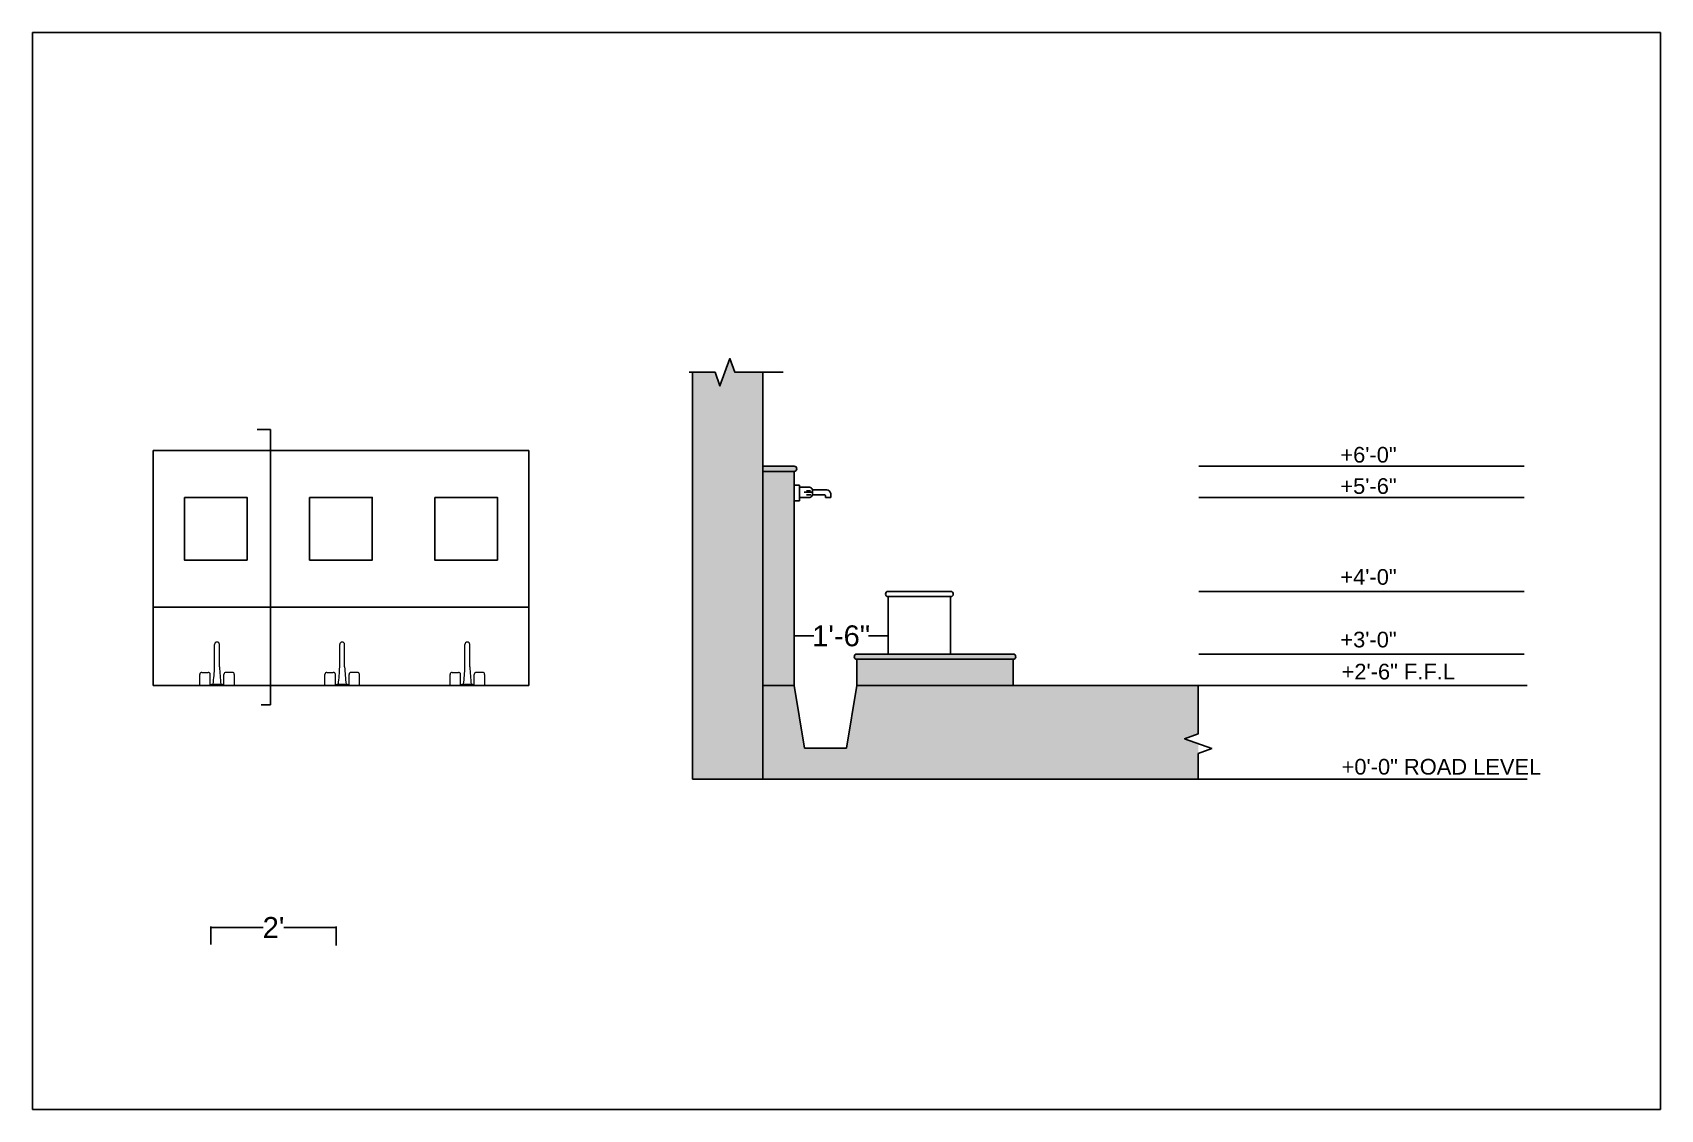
# Model space of a CAD drawing. Header units: inches. Extents: x -6210 to 141093, y -2740 to 21225.
# Drawn here: x 101239 to 101551.1, y 4013.5 to 4219.8 of the extents above; entities that cross this region are included whole.
import ezdxf

# ---------------------------------------------------------------- set-up
doc = ezdxf.new("R2010")
doc.units = ezdxf.units.IN
doc.header["$LTSCALE"] = 100
doc.header["$MEASUREMENT"] = 0
doc.linetypes.add('HIDDEN2', pattern=[0.1875, 0.125, -0.0625])
for name, color, linetype in [('1text', 6, 'Continuous'), ('FIXTURES', 251, 'Continuous'), ('walls', 1, 'Continuous')]:
    doc.layers.add(name, color=color, linetype=linetype)
doc.layers.add('BRICK HATCH', color=7, linetype='Continuous', true_color=0xf90105)
doc.layers.add('FLOOR HATCH', color=7, linetype='Continuous', true_color=0xaef86d)
doc.layers.add('DODTED', color=2, linetype='HIDDEN2', lineweight=5)
doc.layers.add('H', color=8, linetype='Continuous', lineweight=5)
doc.styles.get("Standard").update_dxf_attribs({"font": 'arial.ttf', "height": 4})
doc.dimstyles.get("Standard").update_dxf_attribs({"dimtxt": 0.18, "dimasz": 0.18, "dimexe": 0.18, "dimexo": 0.0625, "dimgap": 0.09, "dimtad": 0, "dimtih": 1, "dimtoh": 1, "dimdec": 4, "dimzin": 0, "dimdsep": 46, "dimtxsty": 'Standard', "dimcen": 0.09, "dimadec": 0, "dimazin": 0, "dimtfac": 1, "dimtdec": 4, "dimtofl": 0, "dimtmove": 0, "dimatfit": 3, "dimfxl": 1, "dimtolj": 1, "dimtzin": 0, "dimarcsym": 0})

msp = doc.modelspace()

# ---------------------------------------------------------------- texts
at = {"layer": '1text', "char_height": 3, "attachment_point": 1}
for s, insert in [('+6\'-0" ', (101489.73605, 4140.45354)), ('+5\'-6" ', (101489.73605, 4134.45354)), ('+4\'-0" ', (101489.73605, 4117.04284)), ('+3\'-0" ', (101489.73605, 4105.04284)), ('+2\'-6" F.F.L', (101489.97654, 4098.90495)), ('+0\'-0" ROAD LEVEL', (101489.97654, 4080.67411))]:
    msp.add_mtext_dynamic_manual_height_columns(s, width=131.6814561, gutter_width=60, heights=[0], dxfattribs=dict(at, insert=insert))

# ---------------------------------------------------------------- blocks, each defined once
blk = doc.blocks.new('A$C47FC17B3')
for p, q in [((0, 8.3), (0, 6.19)), ((0, 8.3), (6.63, 8.3)), ((2, 8.3), (2, 6.19)), ((4.63, 8.3), (4.63, 6.19)), ((6.63, 8.3), (6.63, 6.19)), ((0.39, 5.8), (1.61, 5.8)), ((2.85, 4.77), (2.85, 0.46)), ((3.78, 4.77), (3.78, 0.46)), ((6.24, 5.8), (5.02, 5.8))]:
    blk.add_line(p, q)
blk.add_lwpolyline([(2.28, 8.3), (4.35, 8.3), (4.35, 8.07), (2.28, 8.07)], close=True)
for centre, radius, start, end in [((-54.69, 1.86), 57.61, 2.8972, 6.1915), ((61.32, 1.86), 57.61, 173.8085, 177.1028), ((0.39, 6.19), 0.386, 180, 270), ((1.61, 6.19), 0.386, 270, 0), ((5.02, 6.19), 0.386, 180, 270), ((6.24, 6.19), 0.386, 270, 0), ((3.32, 0.46), 0.462, 180, 0)]:
    blk.add_arc(centre, radius, start, end)
blk = doc.blocks.new('A$C4A15109F')
at = {"layer": 'H'}
blk.add_blockref('A$C47FC17B3', (-3.32, 18.7), dxfattribs=at)
blk = doc.blocks.new('*D23')
at = {"layer": '1text', "color": 0, "lineweight": -2, "transparency": 16777216}
for p, q in [((101385.02, 4100.82), (101385.02, 4104.41)), ((101385.2, 4104.23), (101388.8, 4104.23)), ((101402.84, 4104.23), (101399.24, 4104.23)), ((101403.02, 4100.82), (101403.02, 4104.41))]:
    blk.add_line(p, q, dxfattribs=at)
at = {"layer": '1text', "color": 0, "transparency": 16777216}
for points in [[(101385.2, 4104.26), (101385.2, 4104.2), (101385.02, 4104.23)], [(101402.84, 4104.26), (101402.84, 4104.2), (101403.02, 4104.23)]]:
    blk.add_solid(points, dxfattribs=at)
at = {"layer": 'Defpoints', "color": 0, "transparency": 16777216}
for p in [(101385.02, 4104.23), (101385.02, 4100.76), (101403.02, 4100.76)]:
    blk.add_point(p, dxfattribs=at)
at = {"layer": '1text', "color": 0, "transparency": 16777216, "insert": (101394.02, 4104.23), "char_height": 4, "attachment_point": 5}
blk.add_mtext('\\A1;1\'-6"', dxfattribs=at)
blk = doc.blocks.new('*D27')
at = {"color": 0, "lineweight": -2, "transparency": 16777216}
for p, q in [((101273.19, 4045.14), (101273.19, 4048.56)), ((101273.37, 4048.38), (101283.22, 4048.38)), ((101297.01, 4048.38), (101287.15, 4048.38)), ((101297.19, 4044.91), (101297.19, 4048.56))]:
    blk.add_line(p, q, dxfattribs=at)
at = {"color": 0, "transparency": 16777216}
for points in [[(101273.37, 4048.41), (101273.37, 4048.35), (101273.19, 4048.38)], [(101297.01, 4048.41), (101297.01, 4048.35), (101297.19, 4048.38)]]:
    blk.add_solid(points, dxfattribs=at)
at = {"layer": 'Defpoints', "color": 0, "transparency": 16777216}
for p in [(101273.19, 4048.38), (101273.19, 4045.08), (101297.19, 4044.85)]:
    blk.add_point(p, dxfattribs=at)
at = {"color": 0, "transparency": 16777216, "insert": (101285.19, 4048.38), "char_height": 4, "attachment_point": 5}
blk.add_mtext("\\A1;2'", dxfattribs=at)

# ---------------------------------------------------------------- dimensions: what is measured, and where the dimension line sits
dim = msp.add_linear_dim(base=(101273.18647, 4048.38127), p1=(101297.18647, 4044.8505), p2=(101273.18647, 4045.07951), dimstyle='Standard', override={"dimtxt": 4, "dimlunit": 4})
dim.commit()
dim.dimension.update_dxf_attribs({"geometry": '*D27', "text_midpoint": (101285.18647, 4048.38127)})
at = {"layer": '1text'}
dim = msp.add_linear_dim(base=(101385.01872, 4104.2301), p1=(101403.01872, 4100.7615), p2=(101385.01872, 4100.7615), dimstyle='Standard', override={"dimtxt": 4, "dimlunit": 4}, dxfattribs=at)
dim.commit()
dim.dimension.update_dxf_attribs({"geometry": '*D23', "text_midpoint": (101394.01872, 4104.2301)})

# ---------------------------------------------------------------- hatches: boundary and pattern name
at = {"layer": 'BRICK HATCH'}
h = msp.add_hatch(color=256, dxfattribs=at)
h.dxf.hatch_style = 1
h.paths.add_polyline_path([(101379.01872, 4154.7615), (101373.63894, 4154.7615), (101372.69, 4157.3687), (101370.79211, 4152.15429), (101369.84316, 4154.7615), (101365.51872, 4154.7615), (101365.51872, 4076.7615), (101379.01872, 4076.7615)])
h.paths.add_polyline_path([(101385.01872, 4135.7615), (101379.01872, 4135.7615), (101379.01872, 4094.7615), (101385.01872, 4094.7615)])
h.paths.add_polyline_path([(101427.01872, 4099.7615), (101397.01872, 4099.7615), (101397.01872, 4094.7615), (101427.01872, 4094.7615)])
h.paths.add_polyline_path([(101427.01872, 4100.7615), (101397.01872, 4100.7615, 1), (101397.01872, 4099.7615), (101427.01872, 4099.7615, 1)])
h.paths.add_polyline_path([(101385.01872, 4136.7615), (101379.01872, 4136.7615), (101379.01872, 4135.7615), (101385.01872, 4135.7615, 1)])
at = {"layer": 'FLOOR HATCH'}
h = msp.add_hatch(color=256, dxfattribs=at)
h.dxf.hatch_style = 1
h.paths.add_polyline_path([(101397.01872, 4094.7615), (101395.01872, 4082.7615), (101387.01872, 4082.7615), (101385.01872, 4094.7615), (101379.01872, 4094.7615), (101379.01872, 4076.7615), (101462.48638, 4076.7615), (101462.48638, 4083.59801), (101459.87917, 4084.54695), (101462.48638, 4085.4959), (101462.48638, 4094.7615)])

# ---------------------------------------------------------------- linework, layer by layer
at = {"layer": '1text'}
for p, q in [((101284.59622, 4143.81782), (101282.0202, 4143.81782)), ((101284.59622, 4091.04172), (101284.59622, 4143.81782)), ((101462.57864, 4136.7615), (101524.99042, 4136.7615)), ((101462.57864, 4130.7615), (101524.99042, 4130.7615)), ((101462.57864, 4112.7615), (101524.99042, 4112.7615)), ((101462.57864, 4100.7615), (101524.99042, 4100.7615)), ((101462.48638, 4094.7615), (101525.55576, 4094.7615)), ((101284.59622, 4091.04172), (101282.79633, 4091.04172)), ((101462.48638, 4076.7615), (101525.55576, 4076.7615))]:
    msp.add_line(p, q, dxfattribs=at)
for points in [[(101282.0202, 4143.81782, 0, 0, 0), (101278.43475, 4143.81782, 0, 3.58544, 0), (101282.0202, 4143.81782, 3.58544, 3.58544, 0)], [(101485.52794, 4140.34694, 0, 0, 0), (101485.52794, 4136.7615, 0, 3.58544, 0), (101485.52794, 4140.34694, 3.58544, 3.58544, 0)], [(101485.52794, 4134.34694, 0, 0, 0), (101485.52794, 4130.7615, 0, 3.58544, 0), (101485.52794, 4134.34694, 3.58544, 3.58544, 0)], [(101485.52794, 4116.34694, 0, 0, 0), (101485.52794, 4112.7615, 0, 3.58544, 0), (101485.52794, 4116.34694, 3.58544, 3.58544, 0)], [(101485.52794, 4104.34694, 0, 0, 0), (101485.52794, 4100.7615, 0, 3.58544, 0), (101485.52794, 4104.34694, 3.58544, 3.58544, 0)], [(101485.67541, 4098.34694, 0, 0, 0), (101485.67541, 4094.7615, 0, 3.58544, 0), (101485.67541, 4098.34694, 3.58544, 3.58544, 0)], [(101282.79633, 4091.04172, 0, 0, 0), (101279.21089, 4091.04172, 0, 3.58544, 0), (101282.79633, 4091.04172, 3.58544, 3.58544, 0)], [(101485.67541, 4080.34694, 0, 0, 0), (101485.67541, 4076.7615, 0, 3.58544, 0), (101485.67541, 4080.34694, 3.58544, 3.58544, 0)]]:
    msp.add_lwpolyline(points, format="xyseb", dxfattribs=at)
at = {"layer": 'FIXTURES'}
for p, q in [((101385.01872, 4133.10251), (101385.01872, 4130.10251)), ((101386.01872, 4133.10251), (101385.01872, 4133.10251)), ((101386.01872, 4130.10251), (101386.01872, 4133.10251)), ((101387.96954, 4132.7615), (101386.01872, 4132.7615)), ((101385.01872, 4130.10251), (101386.01872, 4130.10251)), ((101388.00257, 4130.7615), (101386.01872, 4130.7615)), ((101388.37534, 4131.75739), (101386.93042, 4131.75739)), ((101388.14041, 4132.06362), (101387.36393, 4132.06362)), ((101388.21278, 4131.27017), (101387.36393, 4131.27017)), ((101388.5046, 4132.2615), (101391.24578, 4132.2615)), ((101390.87592, 4131.2615), (101388.50698, 4131.2615)), ((101388.51872, 4131.30906), (101388.51872, 4132.20573)), ((101391.01872, 4131.10057), (101391.01872, 4130.7615)), ((101392.01872, 4130.7615), (101391.01872, 4130.7615)), ((101392.01872, 4131.5115), (101392.01872, 4130.7615))]:
    msp.add_line(p, q, dxfattribs=at)
for centre, radius, start, end in [((101387.81184, 4132.05644), 0.72248, 11.9248378, 77.3915151), ((101387.81184, 4131.45834), 0.72248, 285.307693, 348.0751622), ((101390.84062, 4131.08635), 0.17867, 355.4340116, 78.6077658), ((101391.1267, 4131.36548), 0.9039, 9.2964332, 82.4295079)]:
    msp.add_arc(centre, radius, start, end, dxfattribs=at)
at = {"layer": 'FLOOR HATCH'}
msp.add_lwpolyline([(101238.98643, 4219.84124), (101551.11012, 4219.84124), (101551.11012, 4013.51613), (101238.98643, 4013.51613)], close=True, dxfattribs=at)
at = {"layer": 'walls'}
for p, q in [((101365.51872, 4076.7615), (101365.51872, 4154.7615)), ((101379.01872, 4076.7615), (101379.01872, 4154.7615)), ((101262.11439, 4139.7615), (101286.11439, 4139.7615)), ((101262.11439, 4094.7615), (101262.11439, 4139.7615)), ((101286.11439, 4139.7615), (101310.11439, 4139.7615)), ((101379.01872, 4136.7615), (101385.01872, 4136.7615)), ((101379.01872, 4135.7615), (101385.01872, 4135.7615)), ((101385.01872, 4094.7615), (101385.01872, 4135.7615)), ((101403.01872, 4112.7615), (101415.01872, 4112.7615)), ((101403.01872, 4100.7615), (101403.01872, 4111.7615)), ((101403.01872, 4111.7615), (101415.01872, 4111.7615)), ((101415.01872, 4100.7615), (101415.01872, 4111.7615)), ((101262.11439, 4109.7615), (101334.11439, 4109.7615)), ((101397.01872, 4100.7615), (101427.01872, 4100.7615)), ((101397.01872, 4094.7615), (101397.01872, 4099.7615)), ((101397.01872, 4099.7615), (101427.01872, 4099.7615)), ((101427.01872, 4094.7615), (101427.01872, 4099.7615)), ((101379.01872, 4094.7615), (101385.01872, 4094.7615)), ((101379.01872, 4094.7615), (101385.01872, 4094.7615)), ((101385.01872, 4094.7615), (101387.01872, 4082.7615)), ((101397.01872, 4094.7615), (101395.01872, 4082.7615)), ((101397.01872, 4094.7615), (101427.01872, 4094.7615)), ((101397.01872, 4094.7615), (101462.48638, 4094.7615)), ((101387.01872, 4082.7615), (101395.01872, 4082.7615)), ((101365.51872, 4076.7615), (101379.01872, 4076.7615)), ((101379.01872, 4076.7615), (101462.48638, 4076.7615))]:
    msp.add_line(p, q, dxfattribs=at)
at = {"layer": 'walls', "linetype": 'Continuous'}
for points in [[(101382.90454, 4154.7615), (101373.63894, 4154.7615), (101372.69, 4157.3687), (101370.79211, 4152.15429), (101369.84316, 4154.7615), (101364.90454, 4154.7615)], [(101462.48638, 4094.7615), (101462.48638, 4085.4959), (101459.87917, 4084.54695), (101465.09359, 4082.64906), (101462.48638, 4081.70012), (101462.48638, 4076.7615)]]:
    msp.add_lwpolyline(points, dxfattribs=at)
at = {"layer": 'walls'}
msp.add_lwpolyline([(101310.11439, 4139.7615), (101334.11439, 4139.7615), (101334.11439, 4094.7615), (101262.11439, 4094.7615)], dxfattribs=at)
for points in [[(101268.11439, 4130.7615), (101280.11439, 4130.7615), (101280.11439, 4118.7615), (101268.11439, 4118.7615)], [(101292.11439, 4130.7615), (101304.11439, 4130.7615), (101304.11439, 4118.7615), (101292.11439, 4118.7615)], [(101316.11439, 4130.7615), (101328.11439, 4130.7615), (101328.11439, 4118.7615), (101316.11439, 4118.7615)]]:
    msp.add_lwpolyline(points, close=True, dxfattribs=at)
for centre, start, end in [((101385.01872, 4136.2615), 270, 90), ((101403.01872, 4112.2615), 90, 270), ((101415.01872, 4112.2615), 270, 90), ((101397.01872, 4100.2615), 90, 270), ((101427.01872, 4100.2615), 270, 90)]:
    msp.add_arc(centre, 0.5, start, end, dxfattribs=at)

# ---------------------------------------------------------------- block references
at = {"layer": 'DODTED', "rotation": 180.000000000001}
for p in [(101274.35412, 4121.7615), (101298.35412, 4121.7615), (101322.35412, 4121.7615)]:
    msp.add_blockref('A$C4A15109F', p, dxfattribs=at)

msp.set_redraw_order([(e.dxf.handle, doc.entitydb.next_handle()) for e in msp.query("TEXT MTEXT ATTDEF DIMENSION ARC_DIMENSION")])  # texts and dimensions are drawn at this point

doc.saveas('drawing.dxf')
